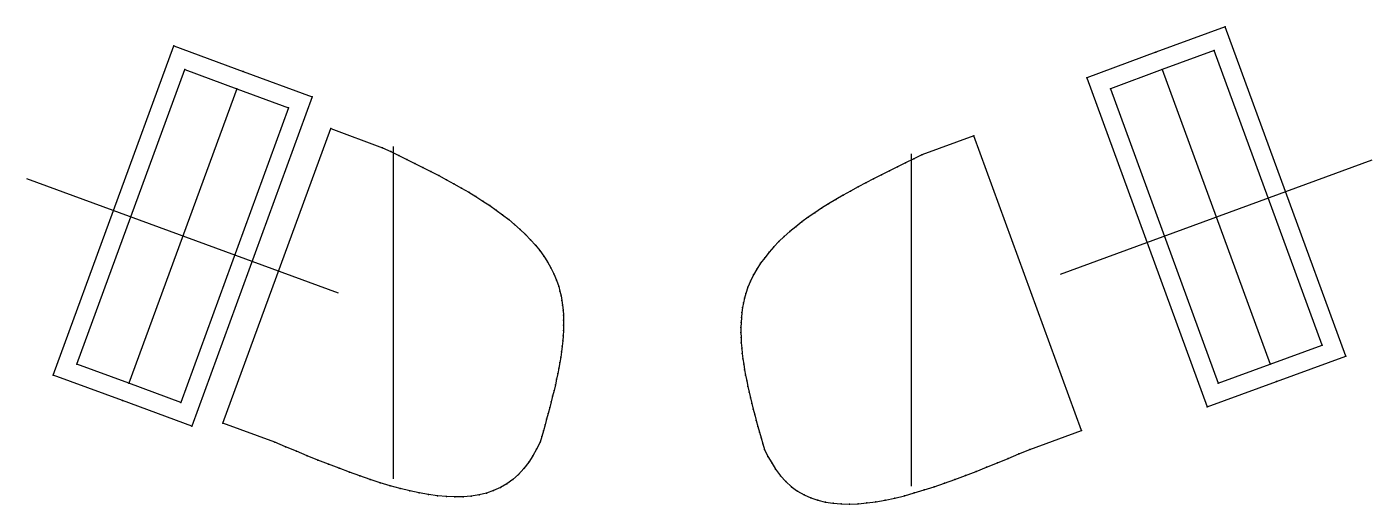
# Model space of a CAD drawing. Extents: x -1492 to 2395, y 0 to 4741.
# Drawn here: x -456 to 273, y 1728 to 1987 of the extents above; entities that cross this region are included whole.
import ezdxf

# ---------------------------------------------------------------- set-up
doc = ezdxf.new("R2010")
doc.units = 0

# ---------------------------------------------------------------- blocks, each defined once
blk = doc.blocks.new('L Pocket Welt_M')
at = {"layer": '1'}
blk.add_lwpolyline([(131.295258, 1953.094238), (189.773651, 1793.468872), (217.942841, 1803.788574), (246.112, 1814.108398), (187.633591, 1973.733643), (159.464447, 1963.41394)], close=True, dxfattribs=at)
at = {"layer": '14'}
blk.add_lwpolyline([(118.465645, 1959.043823), (183.823883, 1780.63916), (221.382782, 1794.398682), (258.941681, 1808.158569), (193.583405, 1986.563354), (156.024582, 1972.803589), (118.465645, 1959.043823)], close=True, dxfattribs=at)
at = {"layer": '2'}
for p in [(193.583405, 1986.563354), (156.024582, 1972.803589), (187.633591, 1973.733643), (159.464447, 1963.41394), (159.464447, 1963.41394), (118.465645, 1959.043823), (118.465645, 1959.043823), (131.295258, 1953.094238), (246.112, 1814.108398), (217.942841, 1803.788574), (217.942886, 1803.788452), (258.941681, 1808.158569), (221.382782, 1794.398682), (189.773651, 1793.468872), (183.823883, 1780.63916)]:
    blk.add_point(p, dxfattribs=at)
at = {"layer": '7'}
blk.add_line((104.196045, 1852.642212), (273.211212, 1914.560425), dxfattribs=at)
at = {"layer": '8'}
blk.add_lwpolyline([(159.464447, 1963.41394), (217.942886, 1803.788452)], dxfattribs=at)
blk = doc.blocks.new('L Top Pocket Bag_M')
at = {"layer": '1'}
blk.add_lwpolyline([(29.073277, 1917.23877), (24.668949, 1915.104614), (20.272671, 1912.967529), (15.892384, 1910.824219), (11.536022, 1908.671265), (7.211533, 1906.505493), (2.926857, 1904.323486), (-1.310059, 1902.121826), (-5.49128, 1899.897461), (-9.608864, 1897.646851), (-13.654892, 1895.366821), (-17.621376, 1893.054077), (-21.50042, 1890.7052), (-25.28405, 1888.316772), (-28.96434, 1885.885742), (-32.533348, 1883.408691), (-35.983147, 1880.882324), (-39.305763, 1878.303223), (-42.493271, 1875.668091), (-45.53775, 1872.973755), (-48.431236, 1870.216797), (-51.165764, 1867.393921), (-53.733467, 1864.501709), (-56.12632, 1861.537109), (-58.336449, 1858.496582), (-60.355873, 1855.376831), (-62.176674, 1852.174683), (-63.790886, 1848.886719), (-65.190575, 1845.509521), (-66.367821, 1842.040039), (-67.056084, 1839.556152), (-67.635338, 1837.027344), (-68.109413, 1834.455322), (-68.482231, 1831.841553), (-68.757698, 1829.187744), (-68.93969, 1826.495361), (-69.032143, 1823.766113), (-69.038933, 1821.001587), (-68.963936, 1818.203369), (-68.811073, 1815.373047), (-68.584267, 1812.512207), (-68.287331, 1809.622314), (-67.924263, 1806.7052), (-67.498894, 1803.762329), (-67.015129, 1800.795288), (-66.476906, 1797.805664), (-65.888069, 1794.795166), (-65.252556, 1791.765259), (-64.574242, 1788.717529), (-63.857018, 1785.653564), (-63.104805, 1782.575195), (-62.321495, 1779.483643), (-61.510979, 1776.380737), (-60.677147, 1773.268066), (-59.823891, 1770.147217), (-58.955132, 1767.019653), (-58.07476, 1763.887085), (-57.186684, 1760.751099), (-56.294762, 1757.613281), (-54.340538, 1753.896118), (-52.330513, 1750.286377), (-50.206757, 1746.888306), (-47.544449, 1743.324707), (-44.662483, 1740.175293), (-41.568672, 1737.425415), (-38.270882, 1735.060059), (-34.776924, 1733.064453), (-31.094658, 1731.42395), (-27.23188, 1730.123657), (-23.19648, 1729.148682), (-18.996254, 1728.484253), (-14.639053, 1728.115723), (-10.132713, 1728.027954), (-5.485046, 1728.206421), (-0.703934, 1728.63623), (4.202812, 1729.302612), (9.227364, 1730.190674), (14.361877, 1731.285767), (19.598518, 1732.572876), (24.92944, 1734.037354), (30.346825, 1735.664185), (35.842834, 1737.438843), (41.409603, 1739.346313), (47.03933, 1741.371948), (52.724167, 1743.500732), (58.456276, 1745.71814), (64.227821, 1748.009033), (70.030968, 1750.358887), (75.857895, 1752.752808), (81.700722, 1755.175903), (87.551674, 1757.613403), (115.720871, 1767.933105), (57.242447, 1927.55835)], close=True, dxfattribs=at)
at = {"layer": '2'}
for p in [(57.242447, 1927.55835), (29.073277, 1917.23877), (115.720871, 1767.933105), (-56.294762, 1757.613281), (87.551674, 1757.613403)]:
    blk.add_point(p, dxfattribs=at)
at = {"layer": '3'}
for p in [(20.272671, 1912.967529), (24.668949, 1915.104614), (2.926857, 1904.323486), (7.211533, 1906.505493), (11.536022, 1908.671265), (15.892384, 1910.824219), (-9.608864, 1897.646851), (-5.49128, 1899.897461), (-1.310059, 1902.121826), (-21.50042, 1890.7052), (-17.621376, 1893.054077), (-13.654892, 1895.366821), (-32.533348, 1883.408691), (-28.96434, 1885.885742), (-25.28405, 1888.316772), (-42.493271, 1875.668091), (-39.305763, 1878.303223), (-35.983147, 1880.882324), (-51.165764, 1867.393921), (-48.431236, 1870.216797), (-45.53775, 1872.973755), (-56.12632, 1861.537109), (-53.733467, 1864.501709), (-60.355873, 1855.376831), (-58.336449, 1858.496582), (-65.190575, 1845.509521), (-63.790886, 1848.886719), (-62.176674, 1852.174683), (-67.056084, 1839.556152), (-66.367821, 1842.040039), (-68.482231, 1831.841553), (-68.109413, 1834.455322), (-67.635338, 1837.027344), (-69.032143, 1823.766113), (-68.93969, 1826.495361), (-68.757698, 1829.187744), (-69.038933, 1821.001587), (-68.963936, 1818.203369), (-68.811073, 1815.373047), (-68.584267, 1812.512207), (-68.287331, 1809.622314), (-67.924263, 1806.7052), (-67.498894, 1803.762329), (-67.015129, 1800.795288), (-66.476906, 1797.805664), (-65.888069, 1794.795166), (-65.252556, 1791.765259), (-64.574242, 1788.717529), (-63.857018, 1785.653564), (-63.104805, 1782.575195), (-62.321495, 1779.483643), (-61.510979, 1776.380737), (-60.677147, 1773.268066), (-59.823891, 1770.147217), (-58.955132, 1767.019653), (-58.07476, 1763.887085), (-57.186684, 1760.751099), (-54.340538, 1753.896118), (75.857895, 1752.752808), (81.700722, 1755.175903), (-52.330513, 1750.286377), (-50.206757, 1746.888306), (-47.544449, 1743.324707), (52.724167, 1743.500732), (58.456276, 1745.71814), (64.227821, 1748.009033), (70.030968, 1750.358887), (-44.662483, 1740.175293), (-41.568672, 1737.425415), (35.842834, 1737.438843), (41.409603, 1739.346313), (47.03933, 1741.371948), (-38.270882, 1735.060059), (-34.776924, 1733.064453), (-31.094658, 1731.42395), (-27.23188, 1730.123657), (-23.19648, 1729.148682), (-0.703934, 1728.63623), (4.202812, 1729.302612), (9.227364, 1730.190674), (14.361877, 1731.285767), (19.598518, 1732.572876), (24.92944, 1734.037354), (30.346825, 1735.664185), (-18.996254, 1728.484253), (-14.639053, 1728.115723), (-10.132713, 1728.027954), (-5.485046, 1728.206421)]:
    blk.add_point(p, dxfattribs=at)
at = {"layer": '7'}
blk.add_line((23.340961, 1917.793213), (23.340977, 1737.793213), dxfattribs=at)
blk = doc.blocks.new('R Top Pocket Bag_M')
at = {"layer": '1'}
blk.add_lwpolyline([(-263.261292, 1921.133789), (-258.856964, 1918.999634), (-254.460693, 1916.862549), (-250.080414, 1914.719238), (-245.724045, 1912.566284), (-241.399567, 1910.400513), (-237.114883, 1908.218506), (-232.87796, 1906.016846), (-228.696747, 1903.79248), (-224.579163, 1901.54187), (-220.533142, 1899.261841), (-216.56665, 1896.949097), (-212.687607, 1894.60022), (-208.903976, 1892.211792), (-205.223694, 1889.780762), (-201.654678, 1887.303711), (-198.20488, 1884.777344), (-194.882263, 1882.198242), (-191.694763, 1879.56311), (-188.650269, 1876.868774), (-185.75679, 1874.111816), (-183.022263, 1871.28894), (-180.454559, 1868.396729), (-178.061707, 1865.432129), (-175.851578, 1862.391602), (-173.832153, 1859.271851), (-172.011353, 1856.069702), (-170.397141, 1852.781738), (-168.997452, 1849.404541), (-167.820206, 1845.935059), (-167.131943, 1843.451172), (-166.552689, 1840.922363), (-166.078613, 1838.350342), (-165.705795, 1835.736572), (-165.430328, 1833.082764), (-165.248337, 1830.390381), (-165.155884, 1827.661133), (-165.149094, 1824.896606), (-165.224091, 1822.098389), (-165.376953, 1819.268066), (-165.60376, 1816.407227), (-165.900696, 1813.517334), (-166.263763, 1810.60022), (-166.689133, 1807.657349), (-167.172897, 1804.690308), (-167.711121, 1801.700684), (-168.299957, 1798.690186), (-168.935471, 1795.660278), (-169.613785, 1792.612549), (-170.331009, 1789.548584), (-171.083221, 1786.470215), (-171.866531, 1783.378662), (-172.677048, 1780.275757), (-173.51088, 1777.163086), (-174.364136, 1774.042236), (-175.232895, 1770.914673), (-176.113266, 1767.782104), (-177.001343, 1764.646118), (-177.893265, 1761.508301), (-179.847488, 1757.791138), (-181.857513, 1754.181396), (-183.981262, 1750.783325), (-186.643585, 1747.219727), (-189.525543, 1744.070312), (-192.619354, 1741.320435), (-195.917145, 1738.955078), (-199.411102, 1736.959473), (-203.093369, 1735.31897), (-206.956146, 1734.018677), (-210.991547, 1733.043701), (-215.191772, 1732.379272), (-219.548981, 1732.010742), (-224.055313, 1731.922974), (-228.702972, 1732.10144), (-233.4841, 1732.53125), (-238.390839, 1733.197632), (-243.41539, 1734.085693), (-248.549896, 1735.180786), (-253.786545, 1736.467896), (-259.117462, 1737.932373), (-264.534851, 1739.559204), (-270.030853, 1741.333862), (-275.597626, 1743.241333), (-281.227356, 1745.266968), (-286.912201, 1747.395752), (-292.644318, 1749.613159), (-298.415833, 1751.904053), (-304.218994, 1754.253906), (-310.045929, 1756.647827), (-315.888733, 1759.070923), (-321.739685, 1761.508423), (-349.908905, 1771.828125), (-291.430481, 1931.453369)], close=True, dxfattribs=at)
at = {"layer": '2'}
for p in [(-291.430481, 1931.453369), (-263.261292, 1921.133789), (-349.908905, 1771.828125), (-321.739685, 1761.508423), (-177.893265, 1761.508301)]:
    blk.add_point(p, dxfattribs=at)
at = {"layer": '3'}
for p in [(-258.856964, 1918.999634), (-254.460693, 1916.862549), (-250.080414, 1914.719238), (-245.724045, 1912.566284), (-241.399567, 1910.400513), (-237.114883, 1908.218506), (-232.87796, 1906.016846), (-228.696747, 1903.79248), (-224.579163, 1901.54187), (-220.533142, 1899.261841), (-216.56665, 1896.949097), (-212.687607, 1894.60022), (-208.903976, 1892.211792), (-205.223694, 1889.780762), (-201.654678, 1887.303711), (-198.20488, 1884.777344), (-194.882263, 1882.198242), (-191.694763, 1879.56311), (-188.650269, 1876.868774), (-185.75679, 1874.111816), (-183.022263, 1871.28894), (-180.454559, 1868.396729), (-178.061707, 1865.432129), (-175.851578, 1862.391602), (-173.832153, 1859.271851), (-172.011353, 1856.069702), (-170.397141, 1852.781738), (-168.997452, 1849.404541), (-167.820206, 1845.935059), (-167.131943, 1843.451172), (-166.552689, 1840.922363), (-166.078613, 1838.350342), (-165.705795, 1835.736572), (-165.430328, 1833.082764), (-165.248337, 1830.390381), (-165.155884, 1827.661133), (-165.149094, 1824.896606), (-165.60376, 1816.407227), (-165.376953, 1819.268066), (-165.224091, 1822.098389), (-166.263763, 1810.60022), (-165.900696, 1813.517334), (-167.711121, 1801.700684), (-167.172897, 1804.690308), (-166.689133, 1807.657349), (-168.935471, 1795.660278), (-168.299957, 1798.690186), (-170.331009, 1789.548584), (-169.613785, 1792.612549), (-172.677048, 1780.275757), (-171.866531, 1783.378662), (-171.083221, 1786.470215), (-174.364136, 1774.042236), (-173.51088, 1777.163086), (-176.113266, 1767.782104), (-175.232895, 1770.914673), (-315.888733, 1759.070923), (-179.847488, 1757.791138), (-177.001343, 1764.646118), (-310.045929, 1756.647827), (-304.218994, 1754.253906), (-298.415833, 1751.904053), (-183.981262, 1750.783325), (-181.857513, 1754.181396), (-292.644318, 1749.613159), (-286.912201, 1747.395752), (-281.227356, 1745.266968), (-275.597626, 1743.241333), (-189.525543, 1744.070312), (-186.643585, 1747.219727), (-270.030853, 1741.333862), (-264.534851, 1739.559204), (-259.117462, 1737.932373), (-253.786545, 1736.467896), (-199.411102, 1736.959473), (-195.917145, 1738.955078), (-192.619354, 1741.320435), (-248.549896, 1735.180786), (-243.41539, 1734.085693), (-238.390839, 1733.197632), (-233.4841, 1732.53125), (-228.702972, 1732.10144), (-224.055313, 1731.922974), (-219.548981, 1732.010742), (-215.191772, 1732.379272), (-210.991547, 1733.043701), (-206.956146, 1734.018677), (-203.093369, 1735.31897)]:
    blk.add_point(p, dxfattribs=at)
at = {"layer": '7'}
blk.add_line((-257.528992, 1921.688232), (-257.528992, 1741.688232), dxfattribs=at)
blk = doc.blocks.new('L Pocket Welt_1_M')
at = {"layer": '1'}
blk.add_lwpolyline([(-314.226501, 1942.774536), (-372.704895, 1783.14917), (-400.874084, 1793.468872), (-429.043243, 1803.788696), (-370.564819, 1963.41394), (-342.395691, 1953.094238)], close=True, dxfattribs=at)
at = {"layer": '14'}
blk.add_lwpolyline([(-301.396851, 1948.724365), (-366.755066, 1770.319458), (-404.314056, 1784.079102), (-441.872986, 1797.838867), (-376.51474, 1976.24353), (-338.95578, 1962.484009), (-301.396851, 1948.724365)], close=True, dxfattribs=at)
at = {"layer": '2'}
for p in [(-376.51474, 1976.24353), (-370.564819, 1963.41394), (-338.95578, 1962.484009), (-342.395691, 1953.094238), (-342.395691, 1953.094238), (-301.396851, 1948.724365), (-301.396851, 1948.724365), (-314.226501, 1942.774536), (-429.043243, 1803.788696), (-441.872986, 1797.838867), (-400.874146, 1793.46875), (-400.874084, 1793.468872), (-404.314056, 1784.079102), (-372.704895, 1783.14917), (-366.755066, 1770.319458)]:
    blk.add_point(p, dxfattribs=at)
at = {"layer": '7'}
blk.add_line((-287.127319, 1842.322388), (-456.142456, 1904.240601), dxfattribs=at)
at = {"layer": '8'}
blk.add_lwpolyline([(-342.395691, 1953.094238), (-400.874146, 1793.46875)], dxfattribs=at)

msp = doc.modelspace()

# ---------------------------------------------------------------- block references
at = {"layer": '1'}
for name in ['L Pocket Welt_M', 'L Pocket Welt_1_M', 'R Top Pocket Bag_M', 'L Top Pocket Bag_M']:
    msp.add_blockref(name, (0, 0), dxfattribs=at)

doc.saveas('drawing.dxf')
